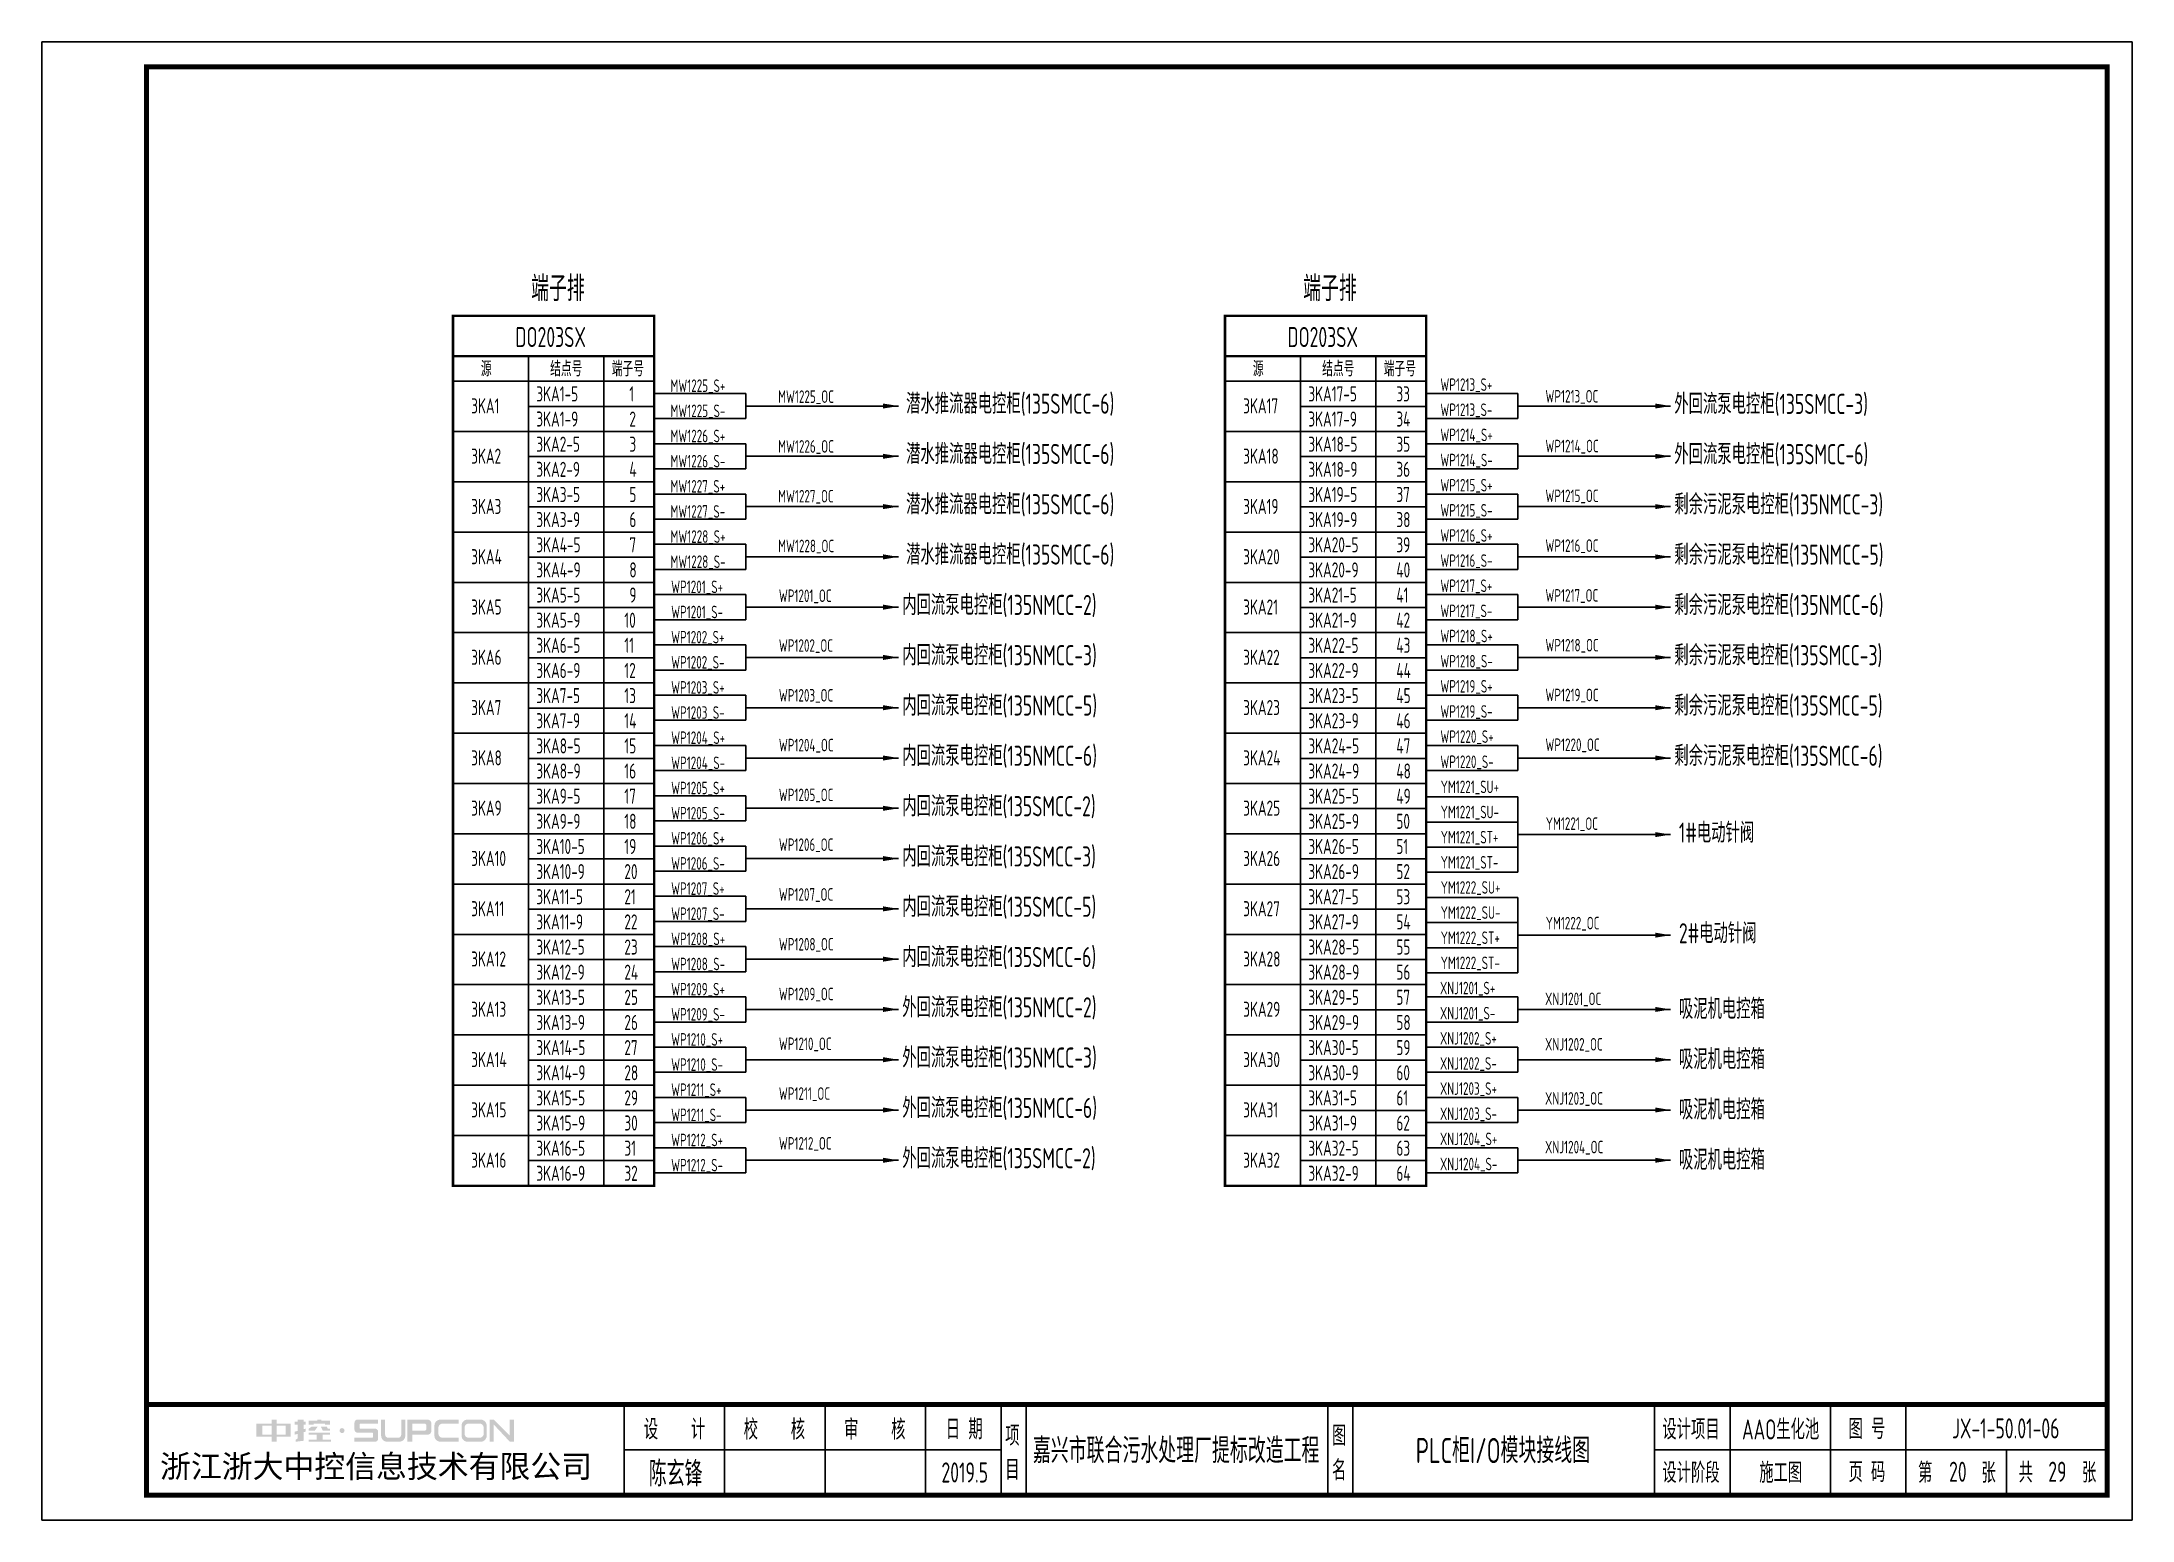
# Model space of a CAD drawing. Header units: millimetres. Extents: x 30557 to 235556, y -116603 to -73383.
# Drawn here: x 43031 to 47189, y -90377 to -87437 of the extents above; entities that cross this region are included whole.
import ezdxf
from ezdxf.enums import TextEntityAlignment as Align

# ---------------------------------------------------------------- set-up
doc = ezdxf.new("R2010")
doc.units = ezdxf.units.MM
doc.layers.add('1', color=3, linetype='Continuous')
doc.layers.add('符号层', color=3, linetype='Continuous')
doc.layers.add('_Drawing', color=7, linetype='Continuous', lineweight=25)
doc.styles.add('supcon', font='sceie.shx', dxfattribs={"width": 0.75, "height": 40, "bigfont": 'sceic.shx'})
doc.styles.add('Title', font='', dxfattribs={"height": 45})
doc.styles.get('Title').set_extended_font_data('SimHei')

msp = doc.modelspace()

# ---------------------------------------------------------------- texts
at = {"linetype": 'Continuous', "style": 'supcon', "width": 0.75}
for s, height, p in [('WP1213_S+', 25, (45812.7, -88130.8)), ('MW1225_S+', 25, (44281.3, -88133)), ('MW1225_OC', 25, (44495.5, -88154.7)), ('潜水推流器电控柜(135SMCC-6)', 40, (44750, -88176.3)), ('WP1213_OC', 25, (46021.7, -88154)), ('外回流泵电控柜(135SMCC-3)', 40, (46278.1, -88176.7)), ('MW1225_S-', 25, (44281.3, -88183)), ('WP1213_S-', 25, (45812.7, -88180.8)), ('MW1226_S+', 25, (44281.3, -88233)), ('MW1226_OC', 25, (44495.5, -88253.7)), ('潜水推流器电控柜(135SMCC-6)', 40, (44750, -88276.3)), ('WP1214_S+', 25, (45812.7, -88230.8)), ('WP1214_OC', 25, (46021.7, -88253)), ('外回流泵电控柜(135SMCC-6)', 40, (46278.1, -88276.7)), ('MW1226_S-', 25, (44281.3, -88283)), ('WP1214_S-', 25, (45812.7, -88280.8)), ('MW1227_S+', 25, (44281.3, -88333)), ('WP1215_S+', 25, (45812.7, -88330.8)), ('MW1227_OC', 25, (44495.5, -88352.7)), ('潜水推流器电控柜(135SMCC-6)', 40, (44750, -88376.3)), ('WP1215_S-', 25, (45812.7, -88380.8)), ('WP1215_OC', 25, (46021.7, -88352)), ('剩余污泥泵电控柜(135NMCC-3)', 40, (46278.1, -88376.5)), ('MW1227_S-', 25, (44281.3, -88383)), ('MW1228_S+', 25, (44281.3, -88433)), ('MW1228_OC', 25, (44495.5, -88451.7)), ('潜水推流器电控柜(135SMCC-6)', 40, (44750, -88476.3)), ('WP1216_S+', 25, (45812.7, -88430.8)), ('WP1216_OC', 25, (46021.7, -88451)), ('剩余污泥泵电控柜(135NMCC-5)', 40, (46278.1, -88476.5)), ('MW1228_S-', 25, (44281.3, -88483)), ('WP1216_S-', 25, (45812.7, -88480.8)), ('WP1201_S+', 25, (44282.7, -88533)), ('WP1217_S+', 25, (45812.7, -88530.8)), ('WP1201_S-', 25, (44282.7, -88583)), ('WP1201_OC', 25, (44496.9, -88550.7)), ('内回流泵电控柜(135NMCC-2)', 40, (44742.4, -88576.5)), ('WP1217_S-', 25, (45812.7, -88580.8)), ('WP1217_OC', 25, (46021.7, -88550)), ('剩余污泥泵电控柜(135NMCC-6)', 40, (46278.1, -88576.5)), ('WP1218_S+', 25, (45812.7, -88630.8)), ('WP1202_S+', 25, (44282.7, -88633)), ('WP1202_OC', 25, (44496.9, -88649.7)), ('内回流泵电控柜(135NMCC-3)', 40, (44742.4, -88676.5)), ('WP1218_OC', 25, (46021.7, -88649)), ('剩余污泥泵电控柜(135SMCC-3)', 40, (46278.1, -88676.5)), ('WP1202_S-', 25, (44282.7, -88683)), ('WP1218_S-', 25, (45812.7, -88680.8)), ('WP1203_S+', 25, (44282.7, -88733)), ('WP1203_OC', 25, (44496.9, -88748.7)), ('WP1219_S+', 25, (45812.7, -88730.8)), ('WP1219_OC', 25, (46021.7, -88748)), ('WP1203_S-', 25, (44282.7, -88783)), ('内回流泵电控柜(135NMCC-5)', 40, (44742.4, -88776.5)), ('WP1219_S-', 25, (45812.7, -88780.8)), ('剩余污泥泵电控柜(135SMCC-5)', 40, (46278.1, -88776.5)), ('WP1204_S+', 25, (44282.7, -88833)), ('WP1220_S+', 25, (45812.7, -88830.8)), ('WP1204_OC', 25, (44496.9, -88847.7)), ('内回流泵电控柜(135NMCC-6)', 40, (44742.4, -88876.5)), ('WP1220_S-', 25, (45812.7, -88880.8)), ('WP1220_OC', 25, (46021.7, -88847)), ('剩余污泥泵电控柜(135SMCC-6)', 40, (46278.1, -88876.5)), ('WP1204_S-', 25, (44282.7, -88883)), ('WP1205_S+', 25, (44282.7, -88933)), ('WP1205_OC', 25, (44496.9, -88946.7)), ('内回流泵电控柜(135SMCC-2)', 40, (44742.4, -88976.7)), ('YM1221_SU+', 25, (45813.4, -88930.8)), ('WP1205_S-', 25, (44282.7, -88983)), ('YM1221_SU-', 25, (45813.4, -88980.8)), ('YM1221_OC', 25, (46022.4, -89003.9)), ('WP1206_S+', 25, (44282.7, -89033)), ('WP1206_OC', 25, (44496.9, -89045.7)), ('YM1221_ST+', 25, (45813.4, -89030.8)), ('1#电动针阀', 40, (46287.2, -89029.4)), ('WP1206_S-', 25, (44282.7, -89083)), ('内回流泵电控柜(135SMCC-3)', 40, (44742.4, -89076.7)), ('YM1221_ST-', 25, (45813.4, -89080.8)), ('YM1222_SU+', 25, (45813.4, -89130.8)), ('WP1207_S+', 25, (44282.7, -89133)), ('WP1207_OC', 25, (44496.9, -89144.7)), ('内回流泵电控柜(135SMCC-5)', 40, (44742.4, -89176.7)), ('WP1207_S-', 25, (44282.7, -89183)), ('YM1222_SU-', 25, (45813.4, -89180.8)), ('YM1222_OC', 25, (46022.4, -89201.7)), ('2#电动针阀', 40, (46287.2, -89229.4)), ('WP1208_S+', 25, (44282.7, -89233)), ('WP1208_OC', 25, (44496.9, -89243.7)), ('YM1222_ST+', 25, (45813.4, -89230.8)), ('WP1208_S-', 25, (44282.7, -89283)), ('内回流泵电控柜(135SMCC-6)', 40, (44742.4, -89276.7)), ('YM1222_ST-', 25, (45813.4, -89280.8)), ('WP1209_S+', 25, (44282.7, -89333)), ('XNJ1201_S+', 25, (45812, -89330.8)), ('WP1209_OC', 25, (44496.9, -89342.7)), ('外回流泵电控柜(135NMCC-2)', 40, (44742.4, -89376.7)), ('XNJ1201_OC', 25, (46021, -89352.3)), ('WP1209_S-', 25, (44282.7, -89383)), ('XNJ1201_S-', 25, (45812, -89380.8)), ('WP1210_S+', 25, (44282.7, -89433)), ('WP1210_OC', 25, (44496.9, -89441.7)), ('外回流泵电控柜(135NMCC-3)', 40, (44742.4, -89476.7)), ('XNJ1202_S+', 25, (45812, -89430.8)), ('XNJ1202_OC', 25, (46021, -89442.7)), ('WP1210_S-', 25, (44282.7, -89483)), ('XNJ1202_S-', 25, (45812, -89480.8)), ('WP1211_S+', 25, (44282.7, -89533)), ('WP1211_OC', 25, (44496.9, -89540.7)), ('XNJ1203_S+', 25, (45812, -89530.8)), ('WP1211_S-', 25, (44282.7, -89583)), ('外回流泵电控柜(135NMCC-6)', 40, (44742.4, -89576.7)), ('XNJ1203_S-', 25, (45812, -89580.8)), ('XNJ1203_OC', 25, (46021, -89550.3)), ('WP1212_S+', 25, (44282.7, -89633)), ('WP1212_OC', 25, (44496.9, -89639.7)), ('外回流泵电控柜(135SMCC-2)', 40, (44742.4, -89676.7)), ('XNJ1204_S+', 25, (45812, -89630.8)), ('XNJ1204_OC', 25, (46021, -89647.1)), ('WP1212_S-', 25, (44282.7, -89683)), ('XNJ1204_S-', 25, (45812, -89680.8))]:
    msp.add_text(s, height=height, dxfattribs=at).set_placement(p)
at = {"color": 3, "style": 'supcon', "width": 0.75}
for s, p in [('3KA1', (43884.9, -88175.6)), ('3KA17', (45420.5, -88175.6)), ('3KA2', (43884.9, -88275.6)), ('3KA18', (45420.5, -88275.6)), ('3KA3', (43884.9, -88375.6)), ('3KA19', (45420.5, -88375.6)), ('3KA4', (43884.9, -88475.6)), ('3KA20', (45420.5, -88475.6)), ('3KA5', (43884.9, -88575.6)), ('3KA21', (45420.5, -88575.6)), ('3KA6', (43884.9, -88675.6)), ('3KA22', (45420.5, -88675.6)), ('3KA7', (43884.9, -88775.6)), ('3KA23', (45420.5, -88775.6)), ('3KA8', (43884.9, -88875.6)), ('3KA24', (45420.5, -88875.6)), ('3KA9', (43884.9, -88975.6)), ('3KA25', (45420.5, -88975.6)), ('3KA10', (43884.9, -89075.6)), ('3KA26', (45420.5, -89075.6)), ('3KA11', (43884.9, -89175.6)), ('3KA27', (45420.5, -89175.6)), ('3KA12', (43884.9, -89275.6)), ('3KA28', (45420.5, -89275.6)), ('3KA13', (43884.9, -89375.6)), ('3KA29', (45420.5, -89375.6)), ('3KA14', (43884.9, -89475.6)), ('3KA30', (45420.5, -89475.6)), ('3KA15', (43884.9, -89575.6)), ('3KA31', (45420.5, -89575.6)), ('3KA16', (43884.9, -89675.6)), ('3KA32', (45420.5, -89675.6))]:
    msp.add_text(s, height=30, dxfattribs=at).set_placement(p)
at = {"color": 4, "linetype": 'Continuous', "style": 'supcon', "width": 0.75}
for p in [(46287.2, -89379.8), (46287.2, -89479.8), (46287.2, -89579.8), (46287.2, -89679.8)]:
    msp.add_text('吸泥机电控箱', height=40, dxfattribs=at).set_placement(p)
at = {"color": 3, "style": 'supcon', "width": 0.75}
for s, height, p in [('AAO生化池', 40, (46489.6, -90194.1)), ('陈玄锋', 50, (44291.6, -90281.7)), ('2019.5', 40, (44866.7, -90281.7)), ('20', 40, (46842.1, -90280.3)), ('29', 40, (47040.1, -90280.3))]:
    msp.add_text(s, height=height, dxfattribs=at).set_placement(p, align=Align.MIDDLE)
at = {"layer": '1', "style": 'supcon', "width": 0.75}
for p in [(44043, -88043.7), (45578.7, -88043.7)]:
    msp.add_text('DO203SX', height=40, dxfattribs=at).set_placement(p, align=Align.CENTER)
at = {"layer": '1', "color": 3, "style": 'supcon', "width": 0.75}
for s, p in [('3KA1-5', (44014.5, -88151.8)), ('3KA17-5', (45550.1, -88151.8)), ('3KA1-9', (44014.5, -88201.8)), ('3KA17-9', (45550.1, -88201.8)), ('3KA2-5', (44014.5, -88251.8)), ('3KA18-5', (45550.1, -88251.8)), ('3KA2-9', (44014.5, -88301.8)), ('3KA18-9', (45550.1, -88301.8)), ('3KA3-5', (44014.5, -88351.8)), ('3KA19-5', (45550.1, -88351.8)), ('3KA3-9', (44014.5, -88401.8)), ('3KA19-9', (45550.1, -88401.8)), ('3KA4-5', (44014.5, -88451.8)), ('3KA20-5', (45550.1, -88451.8)), ('3KA4-9', (44014.5, -88501.8)), ('3KA20-9', (45550.1, -88501.8)), ('3KA5-5', (44014.5, -88551.8)), ('3KA21-5', (45550.1, -88551.8)), ('3KA5-9', (44014.5, -88601.8)), ('3KA21-9', (45550.1, -88601.8)), ('3KA6-5', (44014.5, -88651.8)), ('3KA22-5', (45550.1, -88651.8)), ('3KA6-9', (44014.5, -88701.8)), ('3KA22-9', (45550.1, -88701.8)), ('3KA7-5', (44014.5, -88751.8)), ('3KA23-5', (45550.1, -88751.8)), ('3KA7-9', (44014.5, -88801.8)), ('3KA23-9', (45550.1, -88801.8)), ('3KA8-5', (44014.5, -88851.8)), ('3KA24-5', (45550.1, -88851.8)), ('3KA8-9', (44014.5, -88901.8)), ('3KA24-9', (45550.1, -88901.8)), ('3KA9-5', (44014.5, -88951.8)), ('3KA25-5', (45550.1, -88951.8)), ('3KA9-9', (44014.5, -89001.8)), ('3KA25-9', (45550.1, -89001.8)), ('3KA10-5', (44014.5, -89051.8)), ('3KA26-5', (45550.1, -89051.8)), ('3KA10-9', (44014.5, -89101.8)), ('3KA26-9', (45550.1, -89101.8)), ('3KA11-5', (44014.5, -89151.8)), ('3KA27-5', (45550.1, -89151.8)), ('3KA11-9', (44014.5, -89201.8)), ('3KA27-9', (45550.1, -89201.8)), ('3KA12-5', (44014.5, -89251.8)), ('3KA28-5', (45550.1, -89251.8)), ('3KA12-9', (44014.5, -89301.8)), ('3KA28-9', (45550.1, -89301.8)), ('3KA13-5', (44014.5, -89351.8)), ('3KA29-5', (45550.1, -89351.8)), ('3KA13-9', (44014.5, -89401.8)), ('3KA29-9', (45550.1, -89401.8)), ('3KA14-5', (44014.5, -89451.8)), ('3KA30-5', (45550.1, -89451.8)), ('3KA14-9', (44014.5, -89501.8)), ('3KA30-9', (45550.1, -89501.8)), ('3KA15-5', (44014.5, -89551.8)), ('3KA31-5', (45550.1, -89551.8)), ('3KA15-9', (44014.5, -89601.8)), ('3KA31-9', (45550.1, -89601.8)), ('3KA16-5', (44014.5, -89651.8)), ('3KA32-5', (45550.1, -89651.8)), ('3KA16-9', (44014.5, -89701.8)), ('3KA32-9', (45550.1, -89701.8))]:
    msp.add_text(s, height=30, dxfattribs=at).set_placement(p)
at = {"layer": '_Drawing', "color": 3, "style": 'supcon', "width": 0.75}
for s, height, p in [('JX-1-50.01-06', 40, (46937.4, -90194.1)), ('嘉兴市联合污水处理厂提标改造工程', 50, (45287.2, -90235.6)), ('PLC柜I/O模块接线图', 50, (45937.2, -90235.6))]:
    msp.add_text(s, height=height, dxfattribs=at).set_placement(p, align=Align.MIDDLE)
at = {"layer": '符号层', "color": 4, "style": 'supcon', "width": 0.75}
for p in [(44004, -87952.3), (45539.7, -87952.3)]:
    msp.add_text('端子排', height=50, dxfattribs=at).set_placement(p)

# ---------------------------------------------------------------- blocks, each defined once
blk = doc.blocks.new('中控·SUPCON')
at = {"linetype": 'Continuous'}
h = blk.add_hatch(color=2, dxfattribs=at)
h.dxf.hatch_style = 1
h.paths.add_polyline_path([(34, 33), (20, 33), (20, 37), (15, 37), (15, 36), (15, 33), (0, 33), (0, 20), (13, 20), (15, 20), (15, 15), (20, 15), (20, 20), (22, 20), (34, 20)])
h.paths.add_polyline_path([(20, 30), (20, 31), (29, 31), (29, 22), (20, 22)], flags=16)
h.paths.add_polyline_path([(15, 30), (15, 22), (6, 22), (6, 31), (15, 31)], flags=16)
h.paths.add_polyline_path([(47, 32), (49, 32), (49, 35), (47, 35), (47, 37), (41, 37), (41, 35), (38, 35), (38, 32), (41, 32), (41, 25.8), (38, 25), (38, 22), (41, 22.8), (41, 18.3), (39, 17), (39, 15), (47, 16), (47, 24.5), (49, 25), (49, 28), (47, 27.5)])
h.paths.add_polyline_path([(61, 30), (55, 30), (52, 28), (52, 26), (58, 26)])
h.paths.add_polyline_path([(73, 28), (71, 28), (70, 30), (64, 30), (66, 26), (73, 26)])
h.paths.add_polyline_path([(73, 36), (64.6, 36), (64.6, 37), (60.4, 37), (60.4, 36), (52, 36), (52, 32), (56.8, 32), (56.8, 33.1), (68.2, 33.1), (68.2, 32), (73, 32)])
h.paths.add_polyline_path([(66, 22), (73, 22), (73, 24), (52, 24), (52, 22), (60, 22), (60, 17), (52, 17), (52, 15), (74, 15), (74, 17), (66, 17)])
h.paths.add_polyline_path([(82.7, 26.1, 1), (87.6, 26.1, 1)])
h.paths.add_polyline_path([(118, 28), (103.5, 28, -0.414214), (102.5, 29), (102.5, 32, -0.414214), (103.5, 33), (121, 33), (121, 37), (100.5, 37, 0.414214), (97.5, 34), (97.5, 27, 0.414214), (100.5, 24), (115, 24, -0.414214), (116, 23), (116, 20, -0.414214), (115, 19), (97.5, 19), (97.5, 15), (118, 15, 0.414214), (121, 18), (121, 25, 0.414214)])
h.paths.add_polyline_path([(128, 37), (124, 37), (124, 36), (124, 21, 0.414214), (130, 15), (142, 15, 0.414214), (148, 21), (148, 37), (144, 37), (144, 22, -0.414214), (141, 19), (131, 19, -0.414214), (128, 22)])
h.paths.add_polyline_path([(174, 26), (174, 33, 0.414214), (170, 37), (150, 37), (150, 36), (150, 15), (155, 15), (155, 22), (170, 22, 0.414214)])
h.paths.add_polyline_path([(167, 26), (155, 26), (155, 33), (167, 33, -0.414214), (169, 31), (169, 28, -0.414214)], flags=16)
h.paths.add_polyline_path([(201, 19), (185, 19, -0.414214), (181, 23), (181, 29, -0.414214), (185, 33), (201, 33), (201, 37), (183, 37, 0.414214), (177, 31), (177, 21, 0.414214), (183, 15), (201, 15)])
h.paths.add_polyline_path([(229, 21), (229, 31, 0.414214), (223, 37), (210, 37, 0.414214), (204, 31), (204, 21, 0.414214), (210, 15), (223, 15, 0.414214)])
h.paths.add_polyline_path([(207, 23), (207, 29, -0.414214), (211, 33), (222, 33, -0.414214), (226, 29), (226, 23, -0.414214), (222, 19), (211, 19, -0.414214)], flags=16)
h.paths.add_polyline_path([(236, 32.1), (252, 15), (256, 15), (256, 37), (252, 37), (252, 21), (236, 37), (232, 37), (232, 36), (232, 15), (236, 15)])
h = blk.add_hatch(color=2, dxfattribs=at)
h.dxf.hatch_style = 1
h.paths.add_polyline_path([(34, 33), (20, 33), (20, 37), (15, 37), (15, 36), (15, 33), (0, 33), (0, 20), (13, 20), (15, 20), (15, 15), (20, 15), (20, 20), (22, 20), (34, 20)])
h.paths.add_polyline_path([(20, 30), (20, 31), (29, 31), (29, 22), (20, 22)], flags=16)
h.paths.add_polyline_path([(15, 30), (15, 22), (6, 22), (6, 31), (15, 31)], flags=16)
h.paths.add_polyline_path([(47, 32), (49, 32), (49, 35), (47, 35), (47, 37), (41, 37), (41, 35), (38, 35), (38, 32), (41, 32), (41, 25.8), (38, 25), (38, 22), (41, 22.8), (41, 18.3), (39, 17), (39, 15), (47, 16), (47, 24.5), (49, 25), (49, 28), (47, 27.5)])
h.paths.add_polyline_path([(61, 30), (55, 30), (52, 28), (52, 26), (58, 26)])
h.paths.add_polyline_path([(73, 28), (71, 28), (70, 30), (64, 30), (66, 26), (73, 26)])
h.paths.add_polyline_path([(73, 36), (64.6, 36), (64.6, 37), (60.4, 37), (60.4, 36), (52, 36), (52, 32), (56.8, 32), (56.8, 33.1), (68.2, 33.1), (68.2, 32), (73, 32)])
h.paths.add_polyline_path([(66, 22), (73, 22), (73, 24), (52, 24), (52, 22), (60, 22), (60, 17), (52, 17), (52, 15), (74, 15), (74, 17), (66, 17)])
h.paths.add_polyline_path([(82.7, 26.1, 1), (87.6, 26.1, 1)])
h.paths.add_polyline_path([(118, 28), (103.5, 28, -0.414214), (102.5, 29), (102.5, 32, -0.414214), (103.5, 33), (121, 33), (121, 37), (100.5, 37, 0.414214), (97.5, 34), (97.5, 27, 0.414214), (100.5, 24), (115, 24, -0.414214), (116, 23), (116, 20, -0.414214), (115, 19), (97.5, 19), (97.5, 15), (118, 15, 0.414214), (121, 18), (121, 25, 0.414214)])
h.paths.add_polyline_path([(128, 37), (124, 37), (124, 36), (124, 21, 0.414214), (130, 15), (142, 15, 0.414214), (148, 21), (148, 37), (144, 37), (144, 22, -0.414214), (141, 19), (131, 19, -0.414214), (128, 22)])
h.paths.add_polyline_path([(174, 26), (174, 33, 0.414214), (170, 37), (150, 37), (150, 36), (150, 15), (155, 15), (155, 22), (170, 22, 0.414214)])
h.paths.add_polyline_path([(167, 26), (155, 26), (155, 33), (167, 33, -0.414214), (169, 31), (169, 28, -0.414214)], flags=16)
h.paths.add_polyline_path([(201, 19), (185, 19, -0.414214), (181, 23), (181, 29, -0.414214), (185, 33), (201, 33), (201, 37), (183, 37, 0.414214), (177, 31), (177, 21, 0.414214), (183, 15), (201, 15)])
h.paths.add_polyline_path([(229, 21), (229, 31, 0.414214), (223, 37), (210, 37, 0.414214), (204, 31), (204, 21, 0.414214), (210, 15), (223, 15, 0.414214)])
h.paths.add_polyline_path([(207, 23), (207, 29, -0.414214), (211, 33), (222, 33, -0.414214), (226, 29), (226, 23, -0.414214), (222, 19), (211, 19, -0.414214)], flags=16)
h.paths.add_polyline_path([(236, 32.1), (252, 15), (256, 15), (256, 37), (252, 37), (252, 21), (236, 37), (232, 37), (232, 36), (232, 15), (236, 15)])
h = blk.add_hatch(color=2, dxfattribs=at)
h.dxf.hatch_style = 1
h.paths.add_polyline_path([(34, 33), (20, 33), (20, 37), (15, 37), (15, 36), (15, 33), (0, 33), (0, 20), (13, 20), (15, 20), (15, 15), (20, 15), (20, 20), (22, 20), (34, 20)])
h.paths.add_polyline_path([(20, 30), (20, 31), (29, 31), (29, 22), (20, 22)], flags=16)
h.paths.add_polyline_path([(15, 30), (15, 22), (6, 22), (6, 31), (15, 31)], flags=16)
h.paths.add_polyline_path([(47, 32), (49, 32), (49, 35), (47, 35), (47, 37), (41, 37), (41, 35), (38, 35), (38, 32), (41, 32), (41, 25.8), (38, 25), (38, 22), (41, 22.8), (41, 18.3), (39, 17), (39, 15), (47, 16), (47, 24.5), (49, 25), (49, 28), (47, 27.5)])
h.paths.add_polyline_path([(61, 30), (55, 30), (52, 28), (52, 26), (58, 26)])
h.paths.add_polyline_path([(73, 28), (71, 28), (70, 30), (64, 30), (66, 26), (73, 26)])
h.paths.add_polyline_path([(73, 36), (64.6, 36), (64.6, 37), (60.4, 37), (60.4, 36), (52, 36), (52, 32), (56.8, 32), (56.8, 33.1), (68.2, 33.1), (68.2, 32), (73, 32)])
h.paths.add_polyline_path([(66, 22), (73, 22), (73, 24), (52, 24), (52, 22), (60, 22), (60, 17), (52, 17), (52, 15), (74, 15), (74, 17), (66, 17)])
h.paths.add_polyline_path([(82.7, 26.1, 1), (87.6, 26.1, 1)])
h.paths.add_polyline_path([(118, 28), (103.5, 28, -0.414214), (102.5, 29), (102.5, 32, -0.414214), (103.5, 33), (121, 33), (121, 37), (100.5, 37, 0.414214), (97.5, 34), (97.5, 27, 0.414214), (100.5, 24), (115, 24, -0.414214), (116, 23), (116, 20, -0.414214), (115, 19), (97.5, 19), (97.5, 15), (118, 15, 0.414214), (121, 18), (121, 25, 0.414214)])
h.paths.add_polyline_path([(128, 37), (124, 37), (124, 36), (124, 21, 0.414214), (130, 15), (142, 15, 0.414214), (148, 21), (148, 37), (144, 37), (144, 22, -0.414214), (141, 19), (131, 19, -0.414214), (128, 22)])
h.paths.add_polyline_path([(174, 26), (174, 33, 0.414214), (170, 37), (150, 37), (150, 36), (150, 15), (155, 15), (155, 22), (170, 22, 0.414214)])
h.paths.add_polyline_path([(167, 26), (155, 26), (155, 33), (167, 33, -0.414214), (169, 31), (169, 28, -0.414214)], flags=16)
h.paths.add_polyline_path([(201, 19), (185, 19, -0.414214), (181, 23), (181, 29, -0.414214), (185, 33), (201, 33), (201, 37), (183, 37, 0.414214), (177, 31), (177, 21, 0.414214), (183, 15), (201, 15)])
h.paths.add_polyline_path([(229, 21), (229, 31, 0.414214), (223, 37), (210, 37, 0.414214), (204, 31), (204, 21, 0.414214), (210, 15), (223, 15, 0.414214)])
h.paths.add_polyline_path([(207, 23), (207, 29, -0.414214), (211, 33), (222, 33, -0.414214), (226, 29), (226, 23, -0.414214), (222, 19), (211, 19, -0.414214)], flags=16)
h.paths.add_polyline_path([(236, 32.1), (252, 15), (256, 15), (256, 37), (252, 37), (252, 21), (236, 37), (232, 37), (232, 36), (232, 15), (236, 15)])
h = blk.add_hatch(color=2, dxfattribs=at)
h.dxf.hatch_style = 1
h.paths.add_polyline_path([(34, 33), (20, 33), (20, 37), (15, 37), (15, 36), (15, 33), (0, 33), (0, 20), (13, 20), (15, 20), (15, 15), (20, 15), (20, 20), (22, 20), (34, 20)])
h.paths.add_polyline_path([(20, 30), (20, 31), (29, 31), (29, 22), (20, 22)], flags=16)
h.paths.add_polyline_path([(15, 30), (15, 22), (6, 22), (6, 31), (15, 31)], flags=16)
h.paths.add_polyline_path([(47, 32), (49, 32), (49, 35), (47, 35), (47, 37), (41, 37), (41, 35), (38, 35), (38, 32), (41, 32), (41, 25.8), (38, 25), (38, 22), (41, 22.8), (41, 18.3), (39, 17), (39, 15), (47, 16), (47, 24.5), (49, 25), (49, 28), (47, 27.5)])
h.paths.add_polyline_path([(61, 30), (55, 30), (52, 28), (52, 26), (58, 26)])
h.paths.add_polyline_path([(73, 28), (71, 28), (70, 30), (64, 30), (66, 26), (73, 26)])
h.paths.add_polyline_path([(73, 36), (64.6, 36), (64.6, 37), (60.4, 37), (60.4, 36), (52, 36), (52, 32), (56.8, 32), (56.8, 33.1), (68.2, 33.1), (68.2, 32), (73, 32)])
h.paths.add_polyline_path([(66, 22), (73, 22), (73, 24), (52, 24), (52, 22), (60, 22), (60, 17), (52, 17), (52, 15), (74, 15), (74, 17), (66, 17)])
h.paths.add_polyline_path([(82.7, 26.1, 1), (87.6, 26.1, 1)])
h.paths.add_polyline_path([(118, 28), (103.5, 28, -0.414214), (102.5, 29), (102.5, 32, -0.414214), (103.5, 33), (121, 33), (121, 37), (100.5, 37, 0.414214), (97.5, 34), (97.5, 27, 0.414214), (100.5, 24), (115, 24, -0.414214), (116, 23), (116, 20, -0.414214), (115, 19), (97.5, 19), (97.5, 15), (118, 15, 0.414214), (121, 18), (121, 25, 0.414214)])
h.paths.add_polyline_path([(128, 37), (124, 37), (124, 36), (124, 21, 0.414214), (130, 15), (142, 15, 0.414214), (148, 21), (148, 37), (144, 37), (144, 22, -0.414214), (141, 19), (131, 19, -0.414214), (128, 22)])
h.paths.add_polyline_path([(174, 26), (174, 33, 0.414214), (170, 37), (150, 37), (150, 36), (150, 15), (155, 15), (155, 22), (170, 22, 0.414214)])
h.paths.add_polyline_path([(167, 26), (155, 26), (155, 33), (167, 33, -0.414214), (169, 31), (169, 28, -0.414214)], flags=16)
h.paths.add_polyline_path([(201, 19), (185, 19, -0.414214), (181, 23), (181, 29, -0.414214), (185, 33), (201, 33), (201, 37), (183, 37, 0.414214), (177, 31), (177, 21, 0.414214), (183, 15), (201, 15)])
h.paths.add_polyline_path([(229, 21), (229, 31, 0.414214), (223, 37), (210, 37, 0.414214), (204, 31), (204, 21, 0.414214), (210, 15), (223, 15, 0.414214)])
h.paths.add_polyline_path([(207, 23), (207, 29, -0.414214), (211, 33), (222, 33, -0.414214), (226, 29), (226, 23, -0.414214), (222, 19), (211, 19, -0.414214)], flags=16)
h.paths.add_polyline_path([(236, 32.1), (252, 15), (256, 15), (256, 37), (252, 37), (252, 21), (236, 37), (232, 37), (232, 36), (232, 15), (236, 15)])
h = blk.add_hatch(color=2, dxfattribs=at)
h.dxf.hatch_style = 1
h.paths.add_polyline_path([(34, 33), (20, 33), (20, 37), (15, 37), (15, 36), (15, 33), (0, 33), (0, 20), (13, 20), (15, 20), (15, 15), (20, 15), (20, 20), (22, 20), (34, 20)])
h.paths.add_polyline_path([(20, 30), (20, 31), (29, 31), (29, 22), (20, 22)], flags=16)
h.paths.add_polyline_path([(15, 30), (15, 22), (6, 22), (6, 31), (15, 31)], flags=16)
h.paths.add_polyline_path([(47, 32), (49, 32), (49, 35), (47, 35), (47, 37), (41, 37), (41, 35), (38, 35), (38, 32), (41, 32), (41, 25.8), (38, 25), (38, 22), (41, 22.8), (41, 18.3), (39, 17), (39, 15), (47, 16), (47, 24.5), (49, 25), (49, 28), (47, 27.5)])
h.paths.add_polyline_path([(61, 30), (55, 30), (52, 28), (52, 26), (58, 26)])
h.paths.add_polyline_path([(73, 28), (71, 28), (70, 30), (64, 30), (66, 26), (73, 26)])
h.paths.add_polyline_path([(73, 36), (64.6, 36), (64.6, 37), (60.4, 37), (60.4, 36), (52, 36), (52, 32), (56.8, 32), (56.8, 33.1), (68.2, 33.1), (68.2, 32), (73, 32)])
h.paths.add_polyline_path([(66, 22), (73, 22), (73, 24), (52, 24), (52, 22), (60, 22), (60, 17), (52, 17), (52, 15), (74, 15), (74, 17), (66, 17)])
h.paths.add_polyline_path([(82.7, 26.1, 1), (87.6, 26.1, 1)])
h.paths.add_polyline_path([(118, 28), (103.5, 28, -0.414214), (102.5, 29), (102.5, 32, -0.414214), (103.5, 33), (121, 33), (121, 37), (100.5, 37, 0.414214), (97.5, 34), (97.5, 27, 0.414214), (100.5, 24), (115, 24, -0.414214), (116, 23), (116, 20, -0.414214), (115, 19), (97.5, 19), (97.5, 15), (118, 15, 0.414214), (121, 18), (121, 25, 0.414214)])
h.paths.add_polyline_path([(128, 37), (124, 37), (124, 36), (124, 21, 0.414214), (130, 15), (142, 15, 0.414214), (148, 21), (148, 37), (144, 37), (144, 22, -0.414214), (141, 19), (131, 19, -0.414214), (128, 22)])
h.paths.add_polyline_path([(174, 26), (174, 33, 0.414214), (170, 37), (150, 37), (150, 36), (150, 15), (155, 15), (155, 22), (170, 22, 0.414214)])
h.paths.add_polyline_path([(167, 26), (155, 26), (155, 33), (167, 33, -0.414214), (169, 31), (169, 28, -0.414214)], flags=16)
h.paths.add_polyline_path([(201, 19), (185, 19, -0.414214), (181, 23), (181, 29, -0.414214), (185, 33), (201, 33), (201, 37), (183, 37, 0.414214), (177, 31), (177, 21, 0.414214), (183, 15), (201, 15)])
h.paths.add_polyline_path([(229, 21), (229, 31, 0.414214), (223, 37), (210, 37, 0.414214), (204, 31), (204, 21, 0.414214), (210, 15), (223, 15, 0.414214)])
h.paths.add_polyline_path([(207, 23), (207, 29, -0.414214), (211, 33), (222, 33, -0.414214), (226, 29), (226, 23, -0.414214), (222, 19), (211, 19, -0.414214)], flags=16)
h.paths.add_polyline_path([(236, 32.1), (252, 15), (256, 15), (256, 37), (252, 37), (252, 21), (236, 37), (232, 37), (232, 36), (232, 15), (236, 15)])
h = blk.add_hatch(color=2, dxfattribs=at)
h.dxf.hatch_style = 1
h.paths.add_polyline_path([(34, 33), (20, 33), (20, 37), (15, 37), (15, 36), (15, 33), (0, 33), (0, 20), (13, 20), (15, 20), (15, 15), (20, 15), (20, 20), (22, 20), (34, 20)])
h.paths.add_polyline_path([(20, 30), (20, 31), (29, 31), (29, 22), (20, 22)], flags=16)
h.paths.add_polyline_path([(15, 30), (15, 22), (6, 22), (6, 31), (15, 31)], flags=16)
h.paths.add_polyline_path([(47, 32), (49, 32), (49, 35), (47, 35), (47, 37), (41, 37), (41, 35), (38, 35), (38, 32), (41, 32), (41, 25.8), (38, 25), (38, 22), (41, 22.8), (41, 18.3), (39, 17), (39, 15), (47, 16), (47, 24.5), (49, 25), (49, 28), (47, 27.5)])
h.paths.add_polyline_path([(61, 30), (55, 30), (52, 28), (52, 26), (58, 26)])
h.paths.add_polyline_path([(73, 28), (71, 28), (70, 30), (64, 30), (66, 26), (73, 26)])
h.paths.add_polyline_path([(73, 36), (64.6, 36), (64.6, 37), (60.4, 37), (60.4, 36), (52, 36), (52, 32), (56.8, 32), (56.8, 33.1), (68.2, 33.1), (68.2, 32), (73, 32)])
h.paths.add_polyline_path([(66, 22), (73, 22), (73, 24), (52, 24), (52, 22), (60, 22), (60, 17), (52, 17), (52, 15), (74, 15), (74, 17), (66, 17)])
h.paths.add_polyline_path([(82.7, 26.1, 1), (87.6, 26.1, 1)])
h.paths.add_polyline_path([(118, 28), (103.5, 28, -0.414214), (102.5, 29), (102.5, 32, -0.414214), (103.5, 33), (121, 33), (121, 37), (100.5, 37, 0.414214), (97.5, 34), (97.5, 27, 0.414214), (100.5, 24), (115, 24, -0.414214), (116, 23), (116, 20, -0.414214), (115, 19), (97.5, 19), (97.5, 15), (118, 15, 0.414214), (121, 18), (121, 25, 0.414214)])
h.paths.add_polyline_path([(128, 37), (124, 37), (124, 36), (124, 21, 0.414214), (130, 15), (142, 15, 0.414214), (148, 21), (148, 37), (144, 37), (144, 22, -0.414214), (141, 19), (131, 19, -0.414214), (128, 22)])
h.paths.add_polyline_path([(174, 26), (174, 33, 0.414214), (170, 37), (150, 37), (150, 36), (150, 15), (155, 15), (155, 22), (170, 22, 0.414214)])
h.paths.add_polyline_path([(167, 26), (155, 26), (155, 33), (167, 33, -0.414214), (169, 31), (169, 28, -0.414214)], flags=16)
h.paths.add_polyline_path([(201, 19), (185, 19, -0.414214), (181, 23), (181, 29, -0.414214), (185, 33), (201, 33), (201, 37), (183, 37, 0.414214), (177, 31), (177, 21, 0.414214), (183, 15), (201, 15)])
h.paths.add_polyline_path([(229, 21), (229, 31, 0.414214), (223, 37), (210, 37, 0.414214), (204, 31), (204, 21, 0.414214), (210, 15), (223, 15, 0.414214)])
h.paths.add_polyline_path([(207, 23), (207, 29, -0.414214), (211, 33), (222, 33, -0.414214), (226, 29), (226, 23, -0.414214), (222, 19), (211, 19, -0.414214)], flags=16)
h.paths.add_polyline_path([(236, 32.1), (252, 15), (256, 15), (256, 37), (252, 37), (252, 21), (236, 37), (232, 37), (232, 36), (232, 15), (236, 15)])
blk = doc.blocks.new('supcon图框')
at = {"linetype": 'Continuous'}
for p, q in [((6145.7, 4361.7), (1987.7, 4361.7)), ((1987.7, 4361.7), (1987.7, 1421.7)), ((6145.7, 1421.7), (6145.7, 4361.7)), ((1987.7, 1421.7), (6145.7, 1421.7))]:
    blk.add_line(p, q, dxfattribs=at)
for p, q in [((3145.7, 1651.7), (3145.7, 1471.7)), ((3345.7, 1651.7), (3345.7, 1471.7)), ((3545.7, 1651.7), (3545.7, 1471.7)), ((3745.7, 1651.7), (3745.7, 1471.7)), ((3895.7, 1651.7), (3895.7, 1471.7)), ((3945.7, 1651.7), (3945.7, 1471.7)), ((4545.7, 1651.7), (4545.7, 1471.7)), ((4595.7, 1651.7), (4595.7, 1471.7)), ((5195.7, 1651.7), (5195.7, 1471.7)), ((5345.7, 1651.7), (5345.7, 1471.7)), ((5545.7, 1651.7), (5545.7, 1471.7)), ((5695.7, 1651.7), (5695.7, 1471.7)), ((3145.7, 1561.7), (3895.7, 1561.7)), ((5195.7, 1561.7), (6095.7, 1561.7)), ((5895.7, 1561.7), (5895.7, 1471.7))]:
    blk.add_line(p, q)
at = {"linetype": 'Continuous', "const_width": 10}
blk.add_lwpolyline([(2195.7, 4311.7), (6095.7, 4311.7), (6095.7, 1471.7), (2195.7, 1471.7)], close=True, dxfattribs=at)
blk.add_lwpolyline([(2195.7, 1651.7), (6095.7, 1651.7)], dxfattribs=at)
at = {"linetype": 'Continuous', "xscale": 2, "yscale": 2, "zscale": 2}
blk.add_blockref('中控·SUPCON', (2414.6, 1547.7), dxfattribs=at)
at = {"style": 'supcon', "width": 0.75}
for s, p in [('设    计', (3246.2, 1604.2)), ('校    核', (3444.8, 1604.2)), ('审    核', (3644.5, 1604.2)), ('日 期', (3822.5, 1604.2)), ('设计项目', (5268, 1604.2)), ('图 号', (5618, 1604.2)), ('项', (3918.2, 1590.7)), ('图', (4568.2, 1590.7)), ('目', (3918.2, 1522.9)), ('名', (4568.2, 1522.9)), ('设计阶段', (5268, 1518.1)), ('施工图', (5446.5, 1518.1)), ('页 码', (5618, 1518.1)), ('第      张', (5797, 1518.1)), ('共      张', (5997, 1518.1))]:
    blk.add_text(s, height=40, dxfattribs=at).set_placement(p, align=Align.MIDDLE)
at = {"style": 'Title'}
blk.add_text('浙江浙大中控信息技术有限公司', height=45, dxfattribs=at).set_placement((2222.8, 1506.2))
blk = doc.blocks.new('DO端子接线表1')
at = {"lineweight": -3}
for p, q in [((19587.6, 29279.5), (19587.6, 27629.5)), ((19737.6, 29279.5), (19737.6, 27629.5)), ((19437.6, 29229.5), (19837.6, 29229.5)), ((19587.6, 29179.5), (19837.6, 29179.5)), ((19437.6, 29129.5), (19837.6, 29129.5)), ((19587.6, 29079.5), (19837.6, 29079.5)), ((19437.6, 29029.5), (19837.6, 29029.5)), ((19587.6, 28979.5), (19837.6, 28979.5)), ((19437.6, 28929.5), (19837.6, 28929.5)), ((19587.6, 28879.5), (19837.6, 28879.5)), ((19437.6, 28829.5), (19837.6, 28829.5)), ((19587.6, 28779.5), (19837.6, 28779.5)), ((19437.6, 28729.5), (19837.6, 28729.5)), ((19587.6, 28679.5), (19837.6, 28679.5)), ((19437.6, 28629.5), (19837.6, 28629.5)), ((19587.6, 28579.5), (19837.6, 28579.5)), ((19437.6, 28529.5), (19837.6, 28529.5)), ((19587.6, 28479.5), (19837.6, 28479.5)), ((19437.6, 28429.5), (19837.6, 28429.5)), ((19587.6, 28379.5), (19837.6, 28379.5)), ((19437.6, 28329.5), (19837.6, 28329.5)), ((19587.6, 28279.5), (19837.6, 28279.5)), ((19437.6, 28229.5), (19837.6, 28229.5)), ((19587.6, 28179.5), (19837.6, 28179.5)), ((19437.6, 28129.5), (19837.6, 28129.5)), ((19587.6, 28079.5), (19837.6, 28079.5)), ((19437.6, 28029.5), (19837.6, 28029.5)), ((19587.6, 27979.5), (19837.6, 27979.5)), ((19437.6, 27929.5), (19837.6, 27929.5)), ((19587.6, 27879.5), (19837.6, 27879.5)), ((19437.6, 27829.5), (19837.6, 27829.5)), ((19587.6, 27779.5), (19837.6, 27779.5)), ((19437.6, 27729.5), (19837.6, 27729.5)), ((19587.6, 27679.5), (19837.6, 27679.5))]:
    blk.add_line(p, q, dxfattribs=at)
at = {"lineweight": -3, "const_width": 5}
blk.add_lwpolyline([(19437.6, 29359.5), (19437.6, 27629.5), (19837.6, 27629.5), (19837.6, 29359.5)], close=True, dxfattribs=at)
blk.add_lwpolyline([(19437.6, 29279.5), (19837.6, 29279.5)], dxfattribs=at)
at = {"color": 7, "style": 'supcon', "width": 0.75}
for s, p in [('结点号', (19630.8, 29239.3)), ('端子号', (19753.3, 29239.3)), ('源', (19492.9, 29239.3)), ('1', (19788.4, 29189.3)), ('2', (19788.4, 29139.3)), ('3', (19788.4, 29089.3)), ('4', (19788.4, 29039.3)), ('5', (19788.4, 28989.3)), ('6', (19788.4, 28939.3)), ('7', (19788.4, 28889.3)), ('8', (19788.4, 28839.3)), ('9', (19788.4, 28789.3)), ('10', (19778.4, 28739.3)), ('11', (19778.4, 28689.3)), ('12', (19778.4, 28639.3)), ('13', (19778.4, 28589.3)), ('14', (19778.4, 28539.3)), ('15', (19778.4, 28489.3)), ('16', (19778.4, 28439.3)), ('17', (19778.4, 28389.3)), ('18', (19778.4, 28339.3)), ('19', (19778.4, 28289.3)), ('20', (19778.4, 28239.3)), ('21', (19778.4, 28189.3)), ('22', (19778.4, 28139.3)), ('23', (19778.4, 28089.3)), ('24', (19778.4, 28039.3)), ('25', (19778.4, 27989.3)), ('26', (19778.4, 27939.3)), ('27', (19778.4, 27889.3)), ('28', (19778.4, 27839.3)), ('29', (19778.4, 27789.3)), ('30', (19778.4, 27739.3)), ('31', (19778.4, 27689.3)), ('32', (19778.4, 27639.3))]:
    blk.add_text(s, height=30, dxfattribs=at).set_placement(p)
blk = doc.blocks.new('DO端子接线表2')
at = {"lineweight": -3}
for p, q in [((21123.2, 29279.5), (21123.2, 27629.5)), ((21273.2, 29279.5), (21273.2, 27629.5)), ((20973.2, 29229.5), (21373.2, 29229.5)), ((21123.2, 29179.5), (21373.2, 29179.5)), ((20973.2, 29129.5), (21373.2, 29129.5)), ((21123.2, 29079.5), (21373.2, 29079.5)), ((20973.2, 29029.5), (21373.2, 29029.5)), ((21123.2, 28979.5), (21373.2, 28979.5)), ((20973.2, 28929.5), (21373.2, 28929.5)), ((21123.2, 28879.5), (21373.2, 28879.5)), ((20973.2, 28829.5), (21373.2, 28829.5)), ((21123.2, 28779.5), (21373.2, 28779.5)), ((20973.2, 28729.5), (21373.2, 28729.5)), ((21123.2, 28679.5), (21373.2, 28679.5)), ((20973.2, 28629.5), (21373.2, 28629.5)), ((21123.2, 28579.5), (21373.2, 28579.5)), ((20973.2, 28529.5), (21373.2, 28529.5)), ((21123.2, 28479.5), (21373.2, 28479.5)), ((20973.2, 28429.5), (21373.2, 28429.5)), ((21123.2, 28379.5), (21373.2, 28379.5)), ((20973.2, 28329.5), (21373.2, 28329.5)), ((21123.2, 28279.5), (21373.2, 28279.5)), ((20973.2, 28229.5), (21373.2, 28229.5)), ((21123.2, 28179.5), (21373.2, 28179.5)), ((20973.2, 28129.5), (21373.2, 28129.5)), ((21123.2, 28079.5), (21373.2, 28079.5)), ((20973.2, 28029.5), (21373.2, 28029.5)), ((21123.2, 27979.5), (21373.2, 27979.5)), ((20973.2, 27929.5), (21373.2, 27929.5)), ((21123.2, 27879.5), (21373.2, 27879.5)), ((20973.2, 27829.5), (21373.2, 27829.5)), ((21123.2, 27779.5), (21373.2, 27779.5)), ((20973.2, 27729.5), (21373.2, 27729.5)), ((21123.2, 27679.5), (21373.2, 27679.5))]:
    blk.add_line(p, q, dxfattribs=at)
at = {"lineweight": -3, "const_width": 5}
blk.add_lwpolyline([(20973.2, 29359.5), (20973.2, 27629.5), (21373.2, 27629.5), (21373.2, 29359.5)], close=True, dxfattribs=at)
blk.add_lwpolyline([(20973.2, 29279.5), (21373.2, 29279.5)], dxfattribs=at)
at = {"color": 7, "style": 'supcon', "width": 0.75}
for s, p in [('结点号', (21166.4, 29239.3)), ('端子号', (21288.9, 29239.3)), ('源', (21028.5, 29239.3)), ('33', (21314, 29189.3)), ('34', (21314, 29139.3)), ('35', (21314, 29089.3)), ('36', (21314, 29039.3)), ('37', (21314, 28989.3)), ('38', (21314, 28939.3)), ('39', (21314, 28889.3)), ('40', (21314, 28839.3)), ('41', (21314, 28789.3)), ('42', (21314, 28739.3)), ('43', (21314, 28689.3)), ('44', (21314, 28639.3)), ('45', (21314, 28589.3)), ('46', (21314, 28539.3)), ('47', (21314, 28489.3)), ('48', (21314, 28439.3)), ('49', (21314, 28389.3)), ('50', (21314, 28339.3)), ('51', (21314, 28289.3)), ('52', (21314, 28239.3)), ('53', (21314, 28189.3)), ('54', (21314, 28139.3)), ('55', (21314, 28089.3)), ('56', (21314, 28039.3)), ('57', (21314, 27989.3)), ('58', (21314, 27939.3)), ('59', (21314, 27889.3)), ('60', (21314, 27839.3)), ('61', (21314, 27789.3)), ('62', (21314, 27739.3)), ('63', (21314, 27689.3)), ('64', (21314, 27639.3))]:
    blk.add_text(s, height=30, dxfattribs=at).set_placement(p)

# ---------------------------------------------------------------- linework, layer by layer
for p, q in [((44248.7, -88135.9), (44431.2, -88135.9)), ((44431.2, -88135.9), (44431.2, -88185.9)), ((45784.4, -88135.9), (45966.9, -88135.9)), ((45966.9, -88135.9), (45966.9, -88185.9)), ((44248.7, -88185.9), (44431.2, -88185.9)), ((44431.2, -88160.9), (44735.1, -88160.9)), ((45784.4, -88185.9), (45966.9, -88185.9)), ((45966.9, -88160.9), (46270.8, -88160.9)), ((44248.7, -88235.9), (44431.2, -88235.9)), ((44431.2, -88235.9), (44431.2, -88285.9)), ((44431.2, -88260.9), (44735.1, -88260.9)), ((45784.4, -88235.9), (45966.9, -88235.9)), ((45966.9, -88235.9), (45966.9, -88285.9)), ((45966.9, -88260.9), (46270.8, -88260.9)), ((44248.7, -88285.9), (44431.2, -88285.9)), ((45784.4, -88285.9), (45966.9, -88285.9)), ((44248.7, -88335.9), (44431.2, -88335.9)), ((44431.2, -88335.9), (44431.2, -88385.9)), ((45784.4, -88335.9), (45966.9, -88335.9)), ((45966.9, -88335.9), (45966.9, -88385.9)), ((44248.7, -88385.9), (44431.2, -88385.9)), ((44431.2, -88360.9), (44735.1, -88360.9)), ((45784.4, -88385.9), (45966.9, -88385.9)), ((45966.9, -88360.9), (46270.8, -88360.9)), ((44248.7, -88435.9), (44431.2, -88435.9)), ((44431.2, -88435.9), (44431.2, -88485.9)), ((45784.4, -88435.9), (45966.9, -88435.9)), ((45966.9, -88435.9), (45966.9, -88485.9)), ((44431.2, -88460.9), (44735.1, -88460.9)), ((45966.9, -88460.9), (46270.8, -88460.9)), ((44248.7, -88485.9), (44431.2, -88485.9)), ((45784.4, -88485.9), (45966.9, -88485.9)), ((44248.7, -88535.9), (44431.2, -88535.9)), ((44431.2, -88535.9), (44431.2, -88585.9)), ((44431.2, -88560.9), (44735.1, -88560.9)), ((45784.4, -88535.9), (45966.9, -88535.9)), ((45966.9, -88535.9), (45966.9, -88585.9)), ((45966.9, -88560.9), (46270.8, -88560.9)), ((44248.7, -88585.9), (44431.2, -88585.9)), ((45784.4, -88585.9), (45966.9, -88585.9)), ((44248.7, -88635.9), (44431.2, -88635.9)), ((44431.2, -88635.9), (44431.2, -88685.9)), ((45784.4, -88635.9), (45966.9, -88635.9)), ((45966.9, -88635.9), (45966.9, -88685.9)), ((44248.7, -88685.9), (44431.2, -88685.9)), ((44431.2, -88660.9), (44735.1, -88660.9)), ((45784.4, -88685.9), (45966.9, -88685.9)), ((45966.9, -88660.9), (46270.8, -88660.9)), ((44248.7, -88735.9), (44431.2, -88735.9)), ((44431.2, -88735.9), (44431.2, -88785.9)), ((44431.2, -88760.9), (44735.1, -88760.9)), ((45784.4, -88735.9), (45966.9, -88735.9)), ((45966.9, -88735.9), (45966.9, -88785.9)), ((45966.9, -88760.9), (46270.8, -88760.9)), ((44248.7, -88785.9), (44431.2, -88785.9)), ((45784.4, -88785.9), (45966.9, -88785.9)), ((44248.7, -88835.9), (44431.2, -88835.9)), ((44431.2, -88835.9), (44431.2, -88885.9)), ((45784.4, -88835.9), (45966.9, -88835.9)), ((45966.9, -88835.9), (45966.9, -88885.9)), ((44248.7, -88885.9), (44431.2, -88885.9)), ((44431.2, -88860.9), (44735.1, -88860.9)), ((45784.4, -88885.9), (45966.9, -88885.9)), ((45966.9, -88860.9), (46270.8, -88860.9)), ((44248.7, -88935.9), (44431.2, -88935.9)), ((44431.2, -88935.9), (44431.2, -88985.9)), ((45784.4, -88938.2), (45966.9, -88938.2)), ((45966.9, -88938.2), (45966.9, -89088.2)), ((44431.2, -88960.9), (44735.1, -88960.9)), ((44248.7, -88985.9), (44431.2, -88985.9)), ((45784.4, -88988.2), (45966.9, -88988.2)), ((45966.9, -89013.2), (46270.8, -89013.2)), ((44248.7, -89035.9), (44431.2, -89035.9)), ((44431.2, -89035.9), (44431.2, -89085.9)), ((44431.2, -89060.9), (44735.1, -89060.9)), ((45784.4, -89038.2), (45966.9, -89038.2)), ((44248.7, -89085.9), (44431.2, -89085.9)), ((45784.4, -89088.2), (45966.9, -89088.2)), ((44248.7, -89135.9), (44431.2, -89135.9)), ((44431.2, -89135.9), (44431.2, -89185.9)), ((45784.4, -89138.2), (45966.9, -89138.2)), ((45966.9, -89138.2), (45966.9, -89288.2)), ((44248.7, -89185.9), (44431.2, -89185.9)), ((44431.2, -89160.9), (44735.1, -89160.9)), ((45784.4, -89188.2), (45966.9, -89188.2)), ((45966.9, -89213.2), (46270.8, -89213.2)), ((44248.7, -89235.9), (44431.2, -89235.9)), ((44431.2, -89235.9), (44431.2, -89285.9)), ((44431.2, -89260.9), (44735.1, -89260.9)), ((45784.4, -89238.2), (45966.9, -89238.2)), ((44248.7, -89285.9), (44431.2, -89285.9)), ((45784.4, -89288.2), (45966.9, -89288.2)), ((44248.7, -89335.9), (44431.2, -89335.9)), ((44431.2, -89335.9), (44431.2, -89385.9)), ((45784.4, -89335.9), (45966.9, -89335.9)), ((45966.9, -89335.9), (45966.9, -89385.9)), ((44248.7, -89385.9), (44431.2, -89385.9)), ((44431.2, -89360.9), (44735.1, -89360.9)), ((45784.4, -89385.9), (45966.9, -89385.9)), ((45966.9, -89360.9), (46270.8, -89360.9)), ((44248.7, -89435.9), (44431.2, -89435.9)), ((44431.2, -89435.9), (44431.2, -89485.9)), ((45784.4, -89435.9), (45966.9, -89435.9)), ((45966.9, -89435.9), (45966.9, -89485.9)), ((44431.2, -89460.9), (44735.1, -89460.9)), ((45966.9, -89460.9), (46270.8, -89460.9)), ((44248.7, -89485.9), (44431.2, -89485.9)), ((45784.4, -89485.9), (45966.9, -89485.9)), ((44248.7, -89535.9), (44431.2, -89535.9)), ((44431.2, -89535.9), (44431.2, -89585.9)), ((44431.2, -89560.9), (44735.1, -89560.9)), ((45784.4, -89535.9), (45966.9, -89535.9)), ((45966.9, -89535.9), (45966.9, -89585.9)), ((45966.9, -89560.9), (46270.8, -89560.9)), ((44248.7, -89585.9), (44431.2, -89585.9)), ((45784.4, -89585.9), (45966.9, -89585.9)), ((44248.7, -89635.9), (44431.2, -89635.9)), ((44431.2, -89635.9), (44431.2, -89685.9)), ((45784.4, -89635.9), (45966.9, -89635.9)), ((45966.9, -89635.9), (45966.9, -89685.9)), ((44248.7, -89685.9), (44431.2, -89685.9)), ((44431.2, -89660.9), (44735.1, -89660.9)), ((45784.4, -89685.9), (45966.9, -89685.9)), ((45966.9, -89660.9), (46270.8, -89660.9))]:
    msp.add_line(p, q)
for points in [[(44735.1, -88160.9, 0, 10, 0), (44704.3, -88160.9, 10, 10, 0)], [(46270.8, -88160.9, 0, 10, 0), (46240, -88160.9, 10, 10, 0)], [(44735.1, -88260.9, 0, 10, 0), (44704.3, -88260.9, 10, 10, 0)], [(46270.8, -88260.9, 0, 10, 0), (46240, -88260.9, 10, 10, 0)], [(44735.1, -88360.9, 0, 10, 0), (44704.3, -88360.9, 10, 10, 0)], [(46270.8, -88360.9, 0, 10, 0), (46240, -88360.9, 10, 10, 0)], [(44735.1, -88460.9, 0, 10, 0), (44704.3, -88460.9, 10, 10, 0)], [(46270.8, -88460.9, 0, 10, 0), (46240, -88460.9, 10, 10, 0)], [(44735.1, -88560.9, 0, 10, 0), (44704.3, -88560.9, 10, 10, 0)], [(46270.8, -88560.9, 0, 10, 0), (46240, -88560.9, 10, 10, 0)], [(44735.1, -88660.9, 0, 10, 0), (44704.3, -88660.9, 10, 10, 0)], [(46270.8, -88660.9, 0, 10, 0), (46240, -88660.9, 10, 10, 0)], [(44735.1, -88760.9, 0, 10, 0), (44704.3, -88760.9, 10, 10, 0)], [(46270.8, -88760.9, 0, 10, 0), (46240, -88760.9, 10, 10, 0)], [(44735.1, -88860.9, 0, 10, 0), (44704.3, -88860.9, 10, 10, 0)], [(46270.8, -88860.9, 0, 10, 0), (46240, -88860.9, 10, 10, 0)], [(44735.1, -88960.9, 0, 10, 0), (44704.3, -88960.9, 10, 10, 0)], [(46270.8, -89013.2, 0, 10, 0), (46240, -89013.2, 10, 10, 0)], [(44735.1, -89060.9, 0, 10, 0), (44704.3, -89060.9, 10, 10, 0)], [(44735.1, -89160.9, 0, 10, 0), (44704.3, -89160.9, 10, 10, 0)], [(46270.8, -89213.2, 0, 10, 0), (46240, -89213.2, 10, 10, 0)], [(44735.1, -89260.9, 0, 10, 0), (44704.3, -89260.9, 10, 10, 0)], [(44735.1, -89360.9, 0, 10, 0), (44704.3, -89360.9, 10, 10, 0)], [(46270.8, -89360.9, 0, 10, 0), (46240, -89360.9, 10, 10, 0)], [(44735.1, -89460.9, 0, 10, 0), (44704.3, -89460.9, 10, 10, 0)], [(46270.8, -89460.9, 0, 10, 0), (46240, -89460.9, 10, 10, 0)], [(44735.1, -89560.9, 0, 10, 0), (44704.3, -89560.9, 10, 10, 0)], [(46270.8, -89560.9, 0, 10, 0), (46240, -89560.9, 10, 10, 0)], [(44735.1, -89660.9, 0, 10, 0), (44704.3, -89660.9, 10, 10, 0)], [(46270.8, -89660.9, 0, 10, 0), (46240, -89660.9, 10, 10, 0)]]:
    msp.add_lwpolyline(points, format="xyseb")

# ---------------------------------------------------------------- block references
msp.add_blockref('supcon图框', (41043.2, -91798.3))
at = {"color": 1}
for name in ['DO端子接线表1', 'DO端子接线表2']:
    msp.add_blockref(name, (24411.2, -117341.1), dxfattribs=at)

msp.set_redraw_order([(e.dxf.handle, doc.entitydb.next_handle()) for e in msp.query("TEXT MTEXT ATTDEF DIMENSION ARC_DIMENSION")])  # texts and dimensions are drawn at this point

doc.saveas('drawing.dxf')
